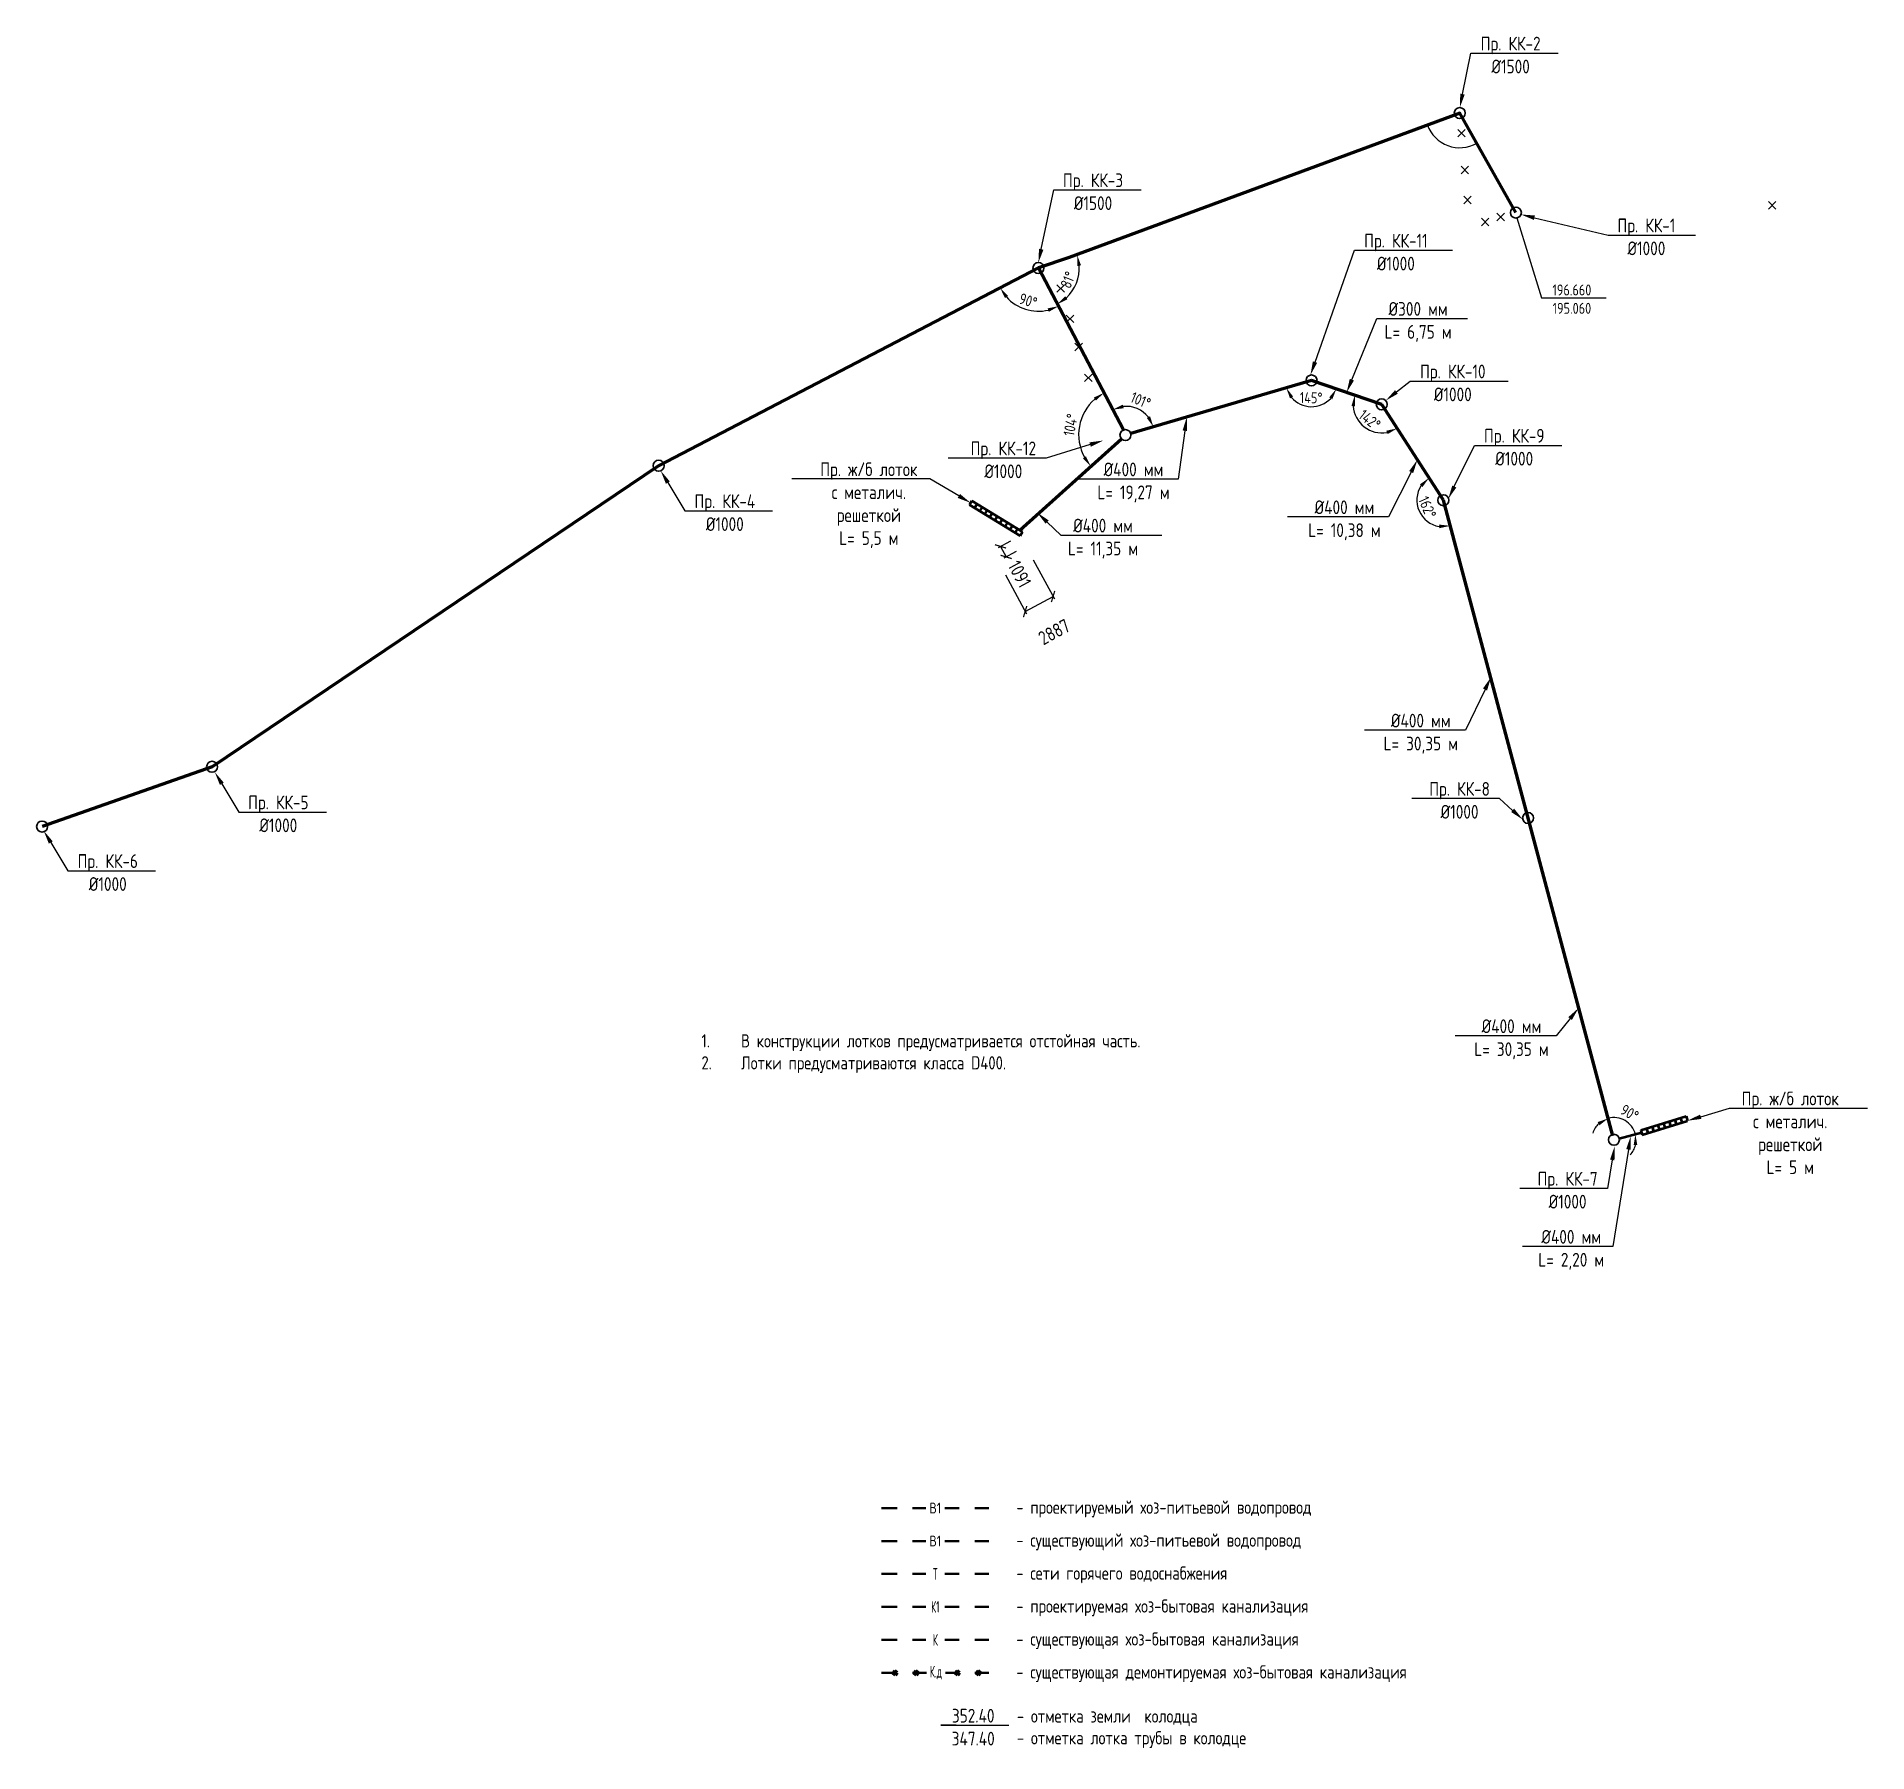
# Model space of a CAD drawing. Header units: millimetres. Extents: x 41457877 to 42425270, y 23449202 to 23614448.
# Drawn here: x 41867074 to 42033525, y 23458156 to 23614124 of the extents above; entities that cross this region are included whole.
import ezdxf
from ezdxf import colors
from ezdxf.entities.mleader import LeaderData, LeaderLine
from ezdxf.math import Vec2, Vec3

# ---------------------------------------------------------------- set-up
doc = ezdxf.new("R2010")
doc.units = ezdxf.units.MM
doc.set_wipeout_variables(frame=1)
doc.linetypes.add('Dashed', pattern=[2822.222233, 1411.111116, -1411.111116])
doc.linetypes.add('Штриховая', pattern=[2822.222233, 1411.111116, -1411.111116])
for name, color, linetype, lineweight in [('Text blocks_Ном._пера__28', 7, 'Continuous', 13), ('В1', 140, 'Continuous', 40), ('ВК_Текст', 7, 'Continuous', 25), ('К1', 30, 'Continuous', 40), ('Колодца К2', 30, 'Continuous', 30), ('Лотки К2', 30, 'Continuous', 30), ('Т', 240, 'Continuous', 40), ('Труба К2', 7, 'Continuous', 60)]:
    doc.layers.add(name, color=color, linetype=linetype, lineweight=lineweight)
doc.layers.add('Выноски', color=7, linetype='Continuous')
doc.styles.add('GOST 2.304', font='GOST_type.ttf')
doc.styles.add('GOST_100', font='cs_gost2304.shx', dxfattribs={"width": 0.7, "height": 300})
doc.styles.get("Standard").update_dxf_attribs({"font": 'arial.ttf'})
doc.dimstyles.new('ISO-25', dxfattribs={"dimtxt": 2.5, "dimasz": 2.5, "dimexe": 1.25, "dimexo": 0.625, "dimtad": 1, "dimtxsty": 'Standard', "dimcen": 2.5, "dimadec": 0, "dimazin": 0, "dimtfac": 1, "dimtmove": 0, "dimatfit": 3, "dimfxl": 1, "dimarcsym": 0})
doc.dimstyles.new('STANDARD$0', dxfattribs={"dimscale": 100, "dimtxt": 2.5, "dimasz": 1, "dimexe": 0.5, "dimexo": 2, "dimgap": 1, "dimtad": 1, "dimdec": 0, "dimzin": 0, "dimdsep": 46, "dimtxsty": 'Standard', "dimblk1": 'OBLIQUE', "dimblk2": 'OBLIQUE', "dimsah": 1, "dimcen": 2, "dimadec": 0, "dimazin": 0, "dimtfac": 1, "dimtdec": 4, "dimtofl": 0, "dimtmove": 2, "dimatfit": 3, "dimldrblk": 'OBLIQUE', "dimfxl": 1, "dimtolj": 1, "dimtzin": 0, "dimarcsym": 0})

msp = doc.modelspace()

# ---------------------------------------------------------------- texts
at = {"layer": 'Text blocks_Ном._пера__28', "style": 'GOST 2.304'}
for s, p in [('- проектируемый хоз-питьевой водопровод', (41956149.474, 23479844.829)), ('- существующий хоз-питьевой водопровод', (41956149.474, 23476849.947)), ('- сети горячего водоснабжения', (41956149.474, 23473855.065)), ('- проектируемая хоз-бытовая канализация', (41956149.474, 23470860.183)), ('- существующая хоз-бытовая канализация', (41956149.474, 23467865.302)), ('- существующая демонтируемая хоз-бытовая канализация', (41956149.474, 23464870.42)), ('- отметка земли  колодца', (41956203.494, 23460859.795)), ('- отметка лотка трубы в колодце', (41956203.494, 23458880.276))]:
    msp.add_text(s, height=1200, dxfattribs=at).set_placement(p)
at = {"layer": 'Text blocks_Ном._пера__28', "insert": (41926319.974, 23523438.724), "char_height": 1200, "attachment_point": 1, "style": 'GOST 2.304'}
msp.add_mtext_dynamic_manual_height_columns('\\pi-3600,l4800,t4800;1.^IВ конструкции лотков предусматривается отстойная часть.\\P2.^IЛотки предусматриваются класса D400.', width=53711.80298, gutter_width=12.5, heights=[0], dxfattribs=at)

# ---------------------------------------------------------------- blocks, each defined once
blk = doc.blocks.new('*U34')
at = {"color": 255}
blk.add_wipeout([(-200, 125), (200, 125), (200, -125), (-200, -125)], dxfattribs=at)
at = {"layer": 'ВК_Текст', "insert": (0, 0), "char_height": 230, "attachment_point": 5, "style": 'GOST 2.304'}
blk.add_mtext('В1', dxfattribs=at)
blk = doc.blocks.new('*U37')
at = {"color": 255}
blk.add_wipeout([(-200, 125), (200, 125), (200, -125), (-200, -125)], dxfattribs=at)
at = {"layer": 'ВК_Текст', "insert": (0, 0), "char_height": 250, "attachment_point": 5, "style": 'GOST_100'}
blk.add_mtext('Т', dxfattribs=at)
blk = doc.blocks.new('*U35')
at = {"color": 255}
blk.add_wipeout([(-200, 125), (200, 125), (200, -125), (-200, -125)], dxfattribs=at)
at = {"layer": 'ВК_Текст', "insert": (0, 0), "char_height": 250, "attachment_point": 5, "style": 'GOST_100'}
blk.add_mtext('К1', dxfattribs=at)
blk = doc.blocks.new('_None')
blk = doc.blocks.new('hgfh')
at = {"color": 255}
blk.add_wipeout([(-853, 533), (853, 533), (853, -533), (-853, -533)], dxfattribs=at)
at = {"layer": 'ВК_Текст', "insert": (0, 0), "char_height": 1067, "attachment_point": 5, "style": 'GOST_100'}
blk.add_mtext('К', dxfattribs=at)
blk = doc.blocks.new('_ArchTick')
at = {"color": 0, "linetype": 'ByBlock', "const_width": 0.15}
blk.add_lwpolyline([(-0.5, -0.5), (0.5, 0.5)], dxfattribs=at)
blk = doc.blocks.new('*D290')
at = {"color": 0, "lineweight": -2, "transparency": 16777216}
for p, q in [((41955603, 23568267), (41954489, 23567667)), ((41954709, 23567785), (41955227, 23566824)), ((41956121, 23567306), (41955007, 23566706))]:
    blk.add_line(p, q, dxfattribs=at)
at = {"color": 0, "lineweight": -2, "transparency": 16777216, "xscale": 750.0000000000001, "yscale": 750.0000000000001, "zscale": 750.0000000000001}
for p, rotation in [((41954709, 23567785), 118.3189400912867), ((41955227, 23566824), 298.3189400912867)]:
    blk.add_blockref('_ArchTick', p, dxfattribs=dict(at, rotation=rotation))
at = {"color": 0, "transparency": 16777216, "insert": (41956450, 23565272), "char_height": 1250, "attachment_point": 5, "rotation": 298.31894, "style": 'GOST 2.304'}
blk.add_mtext('\\A1;1091', dxfattribs=at)
blk = doc.blocks.new('_Oblique')
at = {"color": 0, "linetype": 'ByBlock', "lineweight": -2}
blk.add_line((-0.5, -0.5), (0.5, 0.5), dxfattribs=at)
blk = doc.blocks.new('*D292')
at = {"color": 0, "lineweight": -2, "transparency": 16777216}
for p, q in [((41957692, 23566562), (41959607, 23563009)), ((41955151, 23565193), (41957065, 23561639)), ((41956947, 23561859), (41959488, 23563229))]:
    blk.add_line(p, q, dxfattribs=at)
at = {"color": 0, "lineweight": -2, "transparency": 16777216, "xscale": 750.0000000000001, "yscale": 750.0000000000001, "zscale": 750.0000000000001}
for p, rotation in [((41959488, 23563229), 28.3189313236025), ((41956947, 23561859), 208.3189313236025)]:
    blk.add_blockref('_ArchTick', p, dxfattribs=dict(at, rotation=rotation))
at = {"color": 0, "transparency": 16777216, "insert": (41959583, 23560011), "char_height": 1250, "attachment_point": 5, "rotation": 28.31893, "style": 'GOST 2.304'}
blk.add_mtext('\\A1;2887', dxfattribs=at)
blk = doc.blocks.new('*D293')
at = {"color": 0, "lineweight": -2, "transparency": 16777216}
for p, q in [((41993545, 23574294), (41993418, 23574580)), ((41995207, 23571109), (41995756, 23569049))]:
    blk.add_line(p, q, dxfattribs=at)
blk.add_arc((41994974, 23571981), 2410, 146.68864, 260.98259, dxfattribs=at)
at = {"color": 0, "transparency": 16777216}
for points in [[(41992843, 23573423), (41993077, 23573186), (41993671, 23574008)], [(41994588, 23569768), (41994605, 23569435), (41995595, 23569653)]]:
    blk.add_solid(points, dxfattribs=at)
at = {"color": 0, "transparency": 16777216, "insert": (41993514, 23571336), "char_height": 1000, "attachment_point": 5, "rotation": 293.83562, "style": 'GOST 2.304'}
blk.add_mtext('162°', dxfattribs=at)
blk = doc.blocks.new('*D294')
at = {"color": 0, "lineweight": -2, "transparency": 16777216}
blk.add_arc((41989373, 23580694), 2593, 183.40041, 280.50352, dxfattribs=at)
at = {"color": 0, "transparency": 16777216}
for points in [[(41986619, 23580562), (41986949, 23580518), (41986918, 23581531)], [(41989784, 23578299), (41989907, 23577989), (41990775, 23578512)]]:
    blk.add_solid(points, dxfattribs=at)
at = {"color": 0, "transparency": 16777216, "insert": (41988276, 23579292), "char_height": 1000, "attachment_point": 5, "rotation": 321.95196, "style": 'GOST 2.304'}
blk.add_mtext('142°', dxfattribs=at)
blk = doc.blocks.new('*D295')
at = {"color": 0, "lineweight": -2, "transparency": 16777216}
blk.add_arc((41982986, 23582872), 2388, 220.55211, 316.99093, dxfattribs=at)
at = {"color": 0, "transparency": 16777216}
for points in [[(41981026, 23581240), (41981319, 23581399), (41980696, 23582199)], [(41984589, 23581329), (41984875, 23581158), (41985246, 23582101)]]:
    blk.add_solid(points, dxfattribs=at)
at = {"color": 0, "transparency": 16777216, "insert": (41982953, 23581298), "char_height": 1000, "attachment_point": 5, "rotation": 358.77152, "style": 'GOST 2.304'}
blk.add_mtext('145°', dxfattribs=at)
blk = doc.blocks.new('*D298')
at = {"color": 0, "lineweight": -2, "transparency": 16777216}
blk.add_arc((41966110, 23577936), 4296, 131.04647, 208.58749, dxfattribs=at)
at = {"color": 0, "transparency": 16777216}
for points in [[(41963195, 23581313), (41963383, 23581038), (41964115, 23581740)], [(41962474, 23575976), (41962202, 23575784), (41962915, 23575063)]]:
    blk.add_solid(points, dxfattribs=at)
at = {"color": 0, "transparency": 16777216, "insert": (41961082, 23578839), "char_height": 1000, "attachment_point": 5, "rotation": 79.81698, "style": 'GOST 2.304'}
blk.add_mtext('104°', dxfattribs=at)
blk = doc.blocks.new('*D299')
at = {"color": 0, "lineweight": -2, "transparency": 16777216}
for start, end in [(133.60743, 162.28042), (14.72261, 104.93443), (317.37662, 346.04962)]:
    blk.add_arc((42010481, 23513843), 2019, start, end, dxfattribs=at)
at = {"color": 0, "transparency": 16777216}
for points in [[(42009007, 23515450), (42009169, 23515160), (42009960, 23515794)], [(42012274, 23513355), (42012607, 23513357), (42012434, 23514356)]]:
    blk.add_solid(points, dxfattribs=at)
at = {"color": 0, "transparency": 16777216, "insert": (42011904, 23516292), "char_height": 1000, "attachment_point": 5, "rotation": 329.82852, "style": 'GOST 2.304'}
blk.add_mtext('90°', dxfattribs=at)
blk = doc.blocks.new('*D300')
at = {"color": 0, "lineweight": -2, "transparency": 16777216}
blk.add_arc((41996467, 23607173), 3146, 200.34023, 299.39993, dxfattribs=at)
at = {"color": 0, "transparency": 16777216}
for points in [[(41993517, 23606079), (41993518, 23606080), (41993517, 23606082)], [(41998011, 23604433), (41998012, 23604432), (41998014, 23604434)]]:
    blk.add_solid(points, dxfattribs=at)
at = {"color": 0, "transparency": 16777216, "insert": (41995385, 23604221), "char_height": 2.5, "attachment_point": 5, "rotation": 339.87008}
blk.add_mtext('99°', dxfattribs=at)
blk = doc.blocks.new('*D301')
at = {"color": 0, "lineweight": -2, "transparency": 16777216}
blk.add_line((41961251, 23594141), (41962267, 23594486), dxfattribs=at)
blk.add_arc((41958160, 23593091), 3712, 313.16131, 3.27989, dxfattribs=at)
at = {"color": 0, "transparency": 16777216}
for points in [[(41961703, 23593272), (41962030, 23593335), (41961675, 23594285)], [(41960796, 23590247), (41960603, 23590519), (41959885, 23589804)]]:
    blk.add_solid(points, dxfattribs=at)
at = {"color": 0, "transparency": 16777216, "insert": (41960853, 23592015), "char_height": 1000, "attachment_point": 5, "rotation": 68.2206, "style": 'GOST 2.304'}
blk.add_mtext('81°', dxfattribs=at)
blk = doc.blocks.new('*D302')
at = {"color": 0, "lineweight": -2, "transparency": 16777216}
blk.add_arc((41958160, 23593091), 3927, 222.1281, 283.04849, dxfattribs=at)
at = {"color": 0, "transparency": 16777216}
for points in [[(41955111, 23590362), (41955385, 23590552), (41954677, 23591278)], [(41958989, 23589422), (41959105, 23589110), (41959984, 23589614)]]:
    blk.add_solid(points, dxfattribs=at)
at = {"color": 0, "transparency": 16777216, "insert": (41957229, 23590120), "char_height": 1000, "attachment_point": 5, "rotation": 342.58829, "style": 'GOST 2.304'}
blk.add_mtext('90°', dxfattribs=at)
blk = doc.blocks.new('*D303')
at = {"color": 0, "lineweight": -2, "transparency": 16777216}
blk.add_arc((41966121, 23577916), 2601, 38.54152, 95.51419, dxfattribs=at)
at = {"color": 0, "transparency": 16777216}
for points in [[(41965918, 23580345), (41965823, 23580665), (41964912, 23580219)], [(41968303, 23579613), (41968007, 23579460), (41968616, 23578649)]]:
    blk.add_solid(points, dxfattribs=at)
at = {"color": 0, "transparency": 16777216, "insert": (41967453, 23581059), "char_height": 1000, "attachment_point": 5, "rotation": 337.02786, "style": 'GOST 2.304'}
blk.add_mtext('101°', dxfattribs=at)

# ---------------------------------------------------------------- dimensions: what is measured, and where the dimension line sits
for base, line1, line2, picture, middle in [((41961190.228, 23590946.249), ((41960954.847, 23594040.243), (41958160.302, 23593091.003)), ((41958160.307, 23593090.988), (41965884.944, 23578365.113)), '*D301', (41960852.686, 23592015.248)), ((41956053.866, 23589777.19), ((41958160.307, 23593090.988), (41965884.944, 23578365.113)), ((41958160.302, 23593091.003), (41923627.797, 23575116.982)), '*D302', (41957228.656, 23590120.246)), ((41962301.603, 23579923.534), ((41956462.014, 23569262.317, 130335.408), (41965700.457, 23577567.274)), ((41958160.307, 23593090.988), (41965884.944, 23578365.113)), '*D298', (41961081.647, 23578838.887)), ((41967787.598, 23579912.493), ((41958160.307, 23593090.988), (41965884.944, 23578365.113)), ((41982986.442, 23582871.92), (41966552.014, 23578042.511)), '*D303', (41967453.067, 23581058.952)), ((41981963.81, 23580714.409), ((41982986.442, 23582871.92), (41980695.702, 23582198.764)), ((41982986.442, 23582871.92), (41985246.219, 23582101.182)), '*D295', (41982952.681, 23581297.54)), ((41987090.597, 23579462.066), ((41989372.686, 23580693.776), (41986918.251, 23581530.905)), ((41989372.686, 23580693.776), (41990775.075, 23578512.413)), '*D294', (41988275.601, 23579291.994)), ((41992567.989, 23572115.746), ((41994973.87, 23571981.349), (41993670.787, 23574008.244)), ((41994973.87, 23571981.349), (41995126.142, 23571410.45, 2336.068)), '*D293', (41993513.613, 23571336.215)), ((42011913.686, 23515265.63), ((42010381.592, 23514214.595, 236376.379), (41994973.87, 23571981.349)), ((42010964.298, 23513970.035, 237897.055), (42012996.093, 23514503.923, 110624.763)), '*D299', (42011904.284, 23516291.705))]:
    dim = msp.add_angular_dim_2l(base=base, line1=line1, line2=line2, dimstyle='ISO-25', override={"dimscale": 500, "dimtxt": 2, "dimasz": 2, "dimtxsty": 'GOST 2.304'})
    dim.commit()
    dim.dimension.update_dxf_attribs({"geometry": picture, "text_midpoint": middle})
dim = msp.add_linear_dim(base=(41955226.99, 23566824.371), p1=(41956483.319, 23568741.229), p2=(41957001.092, 23567780.382), angle=298.31894009, dimstyle='STANDARD$0', override={"dimscale": 500, "dimasz": 1.5, "dimtxsty": 'GOST 2.304', "dimblk1": 'ArchTick', "dimblk2": 'ArchTick'})
dim.commit()
dim.dimension.update_dxf_attribs({"geometry": '*D290', "text_midpoint": (41956449.657, 23565272.036), "dimtype": 161})
dim = msp.add_aligned_dim(p1=(41954676.197, 23566073.186), p2=(41957217.587, 23567442.667), distance=-4786.657, dimstyle='STANDARD$0', override={"dimscale": 500, "dimasz": 1.5, "dimtxsty": 'GOST 2.304', "dimblk1": 'ArchTick', "dimblk2": 'ArchTick'})
dim.commit()
dim.dimension.update_dxf_attribs({"geometry": '*D292', "text_midpoint": (41959582.694, 23560010.852)})

# ---------------------------------------------------------------- linework, layer by layer
for p, q in [((41996285.232, 23605691.919), (41996970.43, 23605006.721)), ((41996285.232, 23605006.721), (41996970.43, 23605691.919)), ((41996579.701, 23602347.201), (41997264.899, 23601662.003)), ((41996579.701, 23601662.003), (41997264.899, 23602347.201)), ((41996819.485, 23599623.613), (41997504.683, 23598938.415)), ((41996819.485, 23598938.415), (41997504.683, 23599623.613)), ((41999846.424, 23598063.256), (42000531.622, 23597378.058)), ((41999846.424, 23597378.058), (42000531.622, 23598063.256)), ((42024522.189, 23599133.405), (42025207.387, 23598448.207)), ((42024522.189, 23598448.207), (42025207.387, 23599133.405)), ((41998430.356, 23597615.87), (41999115.554, 23596930.672)), ((41998430.356, 23596930.672), (41999115.554, 23597615.87)), ((41959832.269, 23591570.53), (41960517.467, 23590885.332)), ((41959832.269, 23590885.332), (41960517.467, 23591570.53)), ((41960679.7, 23588810.196), (41961364.898, 23588124.998)), ((41960679.7, 23588124.998), (41961364.898, 23588810.196)), ((41961464.358, 23586253.751), (41962149.556, 23585568.553)), ((41961464.358, 23585568.553), (41962149.556, 23586253.751)), ((41962358.479, 23583444.046), (41963043.677, 23582758.848)), ((41962358.479, 23582758.848), (41963043.677, 23583444.046))]:
    msp.add_line(p, q)
at = {"layer": 'В1', "linetype": 'Dashed'}
msp.add_line((41943897.036, 23480362.373), (41953658.552, 23480362.373), dxfattribs=at)
at = {"layer": 'В1', "color": 5, "linetype": 'Dashed'}
msp.add_line((41943897.036, 23477367.491), (41953658.552, 23477367.491), dxfattribs=at)
at = {"layer": 'К1', "linetype": 'Штриховая'}
for p, q in [((41943897.036, 23471377.728), (41953658.552, 23471377.728)), ((41943897.036, 23465387.964), (41953658.552, 23465387.964))]:
    msp.add_line(p, q, dxfattribs=at)
at = {"layer": 'К1', "color": 32, "linetype": 'Штриховая'}
msp.add_line((41943897.036, 23468382.846), (41953658.552, 23468382.846), dxfattribs=at)
at = {"layer": 'Колодца К2'}
for centre in [(41996467.279, 23607172.954), (42001563.584, 23598130.205), (41958160.302, 23593091.002), (41982986.442, 23582871.92), (41989372.686, 23580693.776), (41966072.297, 23577901.542), (41923627.797, 23575116.982), (41994973.87, 23571981.349), (41883027.321, 23547746.75), (41867574.084, 23542317.194), (42002677.731, 23543097.972, 118188.19), (42010480.714, 23513842.965, 237897.055)]:
    msp.add_circle(centre, 500, dxfattribs=at)
at = {"layer": 'Лотки К2', "lineweight": 50}
for p, q in [((41952114.252, 23571922, 379440.185), (41951888.092, 23571552.297, 157896.454)), ((41951888.092, 23571552.297, 157896.454), (41956483.319, 23568741.229, -105386.888)), ((41952114.252, 23571922, 379440.185), (41956709.48, 23569110.932, 116156.843)), ((41952573.775, 23571640.893, 353111.851), (41952347.614, 23571271.19, 131568.12)), ((41953033.298, 23571359.787, 326783.517), (41952807.137, 23570990.083, 105239.786)), ((41953492.821, 23571078.68, 300455.182), (41953266.66, 23570708.977, 78911.452)), ((41953952.343, 23570797.573, 274126.848), (41953726.183, 23570427.87, 52583.117)), ((41954411.866, 23570516.466, 247798.514), (41954185.705, 23570146.763, 26254.783)), ((41954871.389, 23570235.36, 221470.18), (41954645.228, 23569865.656, -73.551)), ((41955330.912, 23569954.253, 195141.846), (41955104.751, 23569584.55, -26401.885)), ((41955790.434, 23569673.146, 168813.511), (41955564.274, 23569303.443, -52730.219)), ((41956249.957, 23569392.039, 142485.177), (41956023.796, 23569022.336, -79058.554)), ((41956709.48, 23569110.932, 116156.843), (41956483.319, 23568741.229, -105386.888)), ((42012931.76, 23514710.85, 221396.629), (42017046.952, 23515990.248, 10769.955)), ((42012931.76, 23514710.85, 221396.629), (42013060.426, 23514296.997, -147.102)), ((42013057.552, 23514296.103), (42017175.617, 23515576.395, -210773.776)), ((42013446.159, 23514870.774, 195068.294), (42013574.825, 23514456.921, -26475.436)), ((42013960.558, 23515030.699, 168739.96), (42014089.224, 23514616.846, -52803.77)), ((42014474.957, 23515190.624, 142411.626), (42014603.622, 23514776.771, -79132.105)), ((42014989.356, 23515350.549, 116083.292), (42015118.021, 23514936.696, -105460.439)), ((42015503.755, 23515510.473, 89754.958), (42015632.42, 23515096.62, -131788.773)), ((42016018.154, 23515670.398, 63426.623), (42016146.819, 23515256.545, -158117.107)), ((42016532.553, 23515830.323, 37098.289), (42016661.218, 23515416.47, -184445.441)), ((42017046.952, 23515990.248, 10769.955), (42017175.617, 23515576.395, -210773.776))]:
    msp.add_line(p, q, dxfattribs=at)
at = {"layer": 'Т', "linetype": 'Штриховая'}
msp.add_line((41943897.036, 23474372.61), (41953658.552, 23474372.61), dxfattribs=at)
at = {"layer": 'Труба К2'}
for p, q in [((41958160.307, 23593090.988), (41965884.944, 23578365.113)), ((41982986.442, 23582871.92), (41966552.014, 23578042.511)), ((41989372.686, 23580693.776), (41982986.442, 23582871.92)), ((41994973.87, 23571981.349), (41989372.686, 23580693.776)), ((41956462.014, 23569262.317, 130335.408), (41965700.457, 23577567.274)), ((42010381.592, 23514214.595, 236376.379), (41994973.87, 23571981.349)), ((41944928.057, 23465565.971, 48423.716), (41945338.303, 23465209.958, -48423.716)), ((41944955.174, 23465182.841, 48423.716), (41945311.186, 23465593.087, -48423.716)), ((41946829.466, 23465565.971, 48423.716), (41947239.713, 23465209.958, -48423.716)), ((41946856.583, 23465182.841, 48423.716), (41947212.596, 23465593.087, -48423.716)), ((41950591.297, 23465565.971, 48423.716), (41951001.544, 23465209.958, -48423.716)), ((41950618.414, 23465182.841, 48423.716), (41950974.427, 23465593.087, -48423.716)), ((41952492.707, 23465565.971, 48423.716), (41952902.954, 23465209.958, -48423.716)), ((41952519.824, 23465182.841, 48423.716), (41952875.837, 23465593.087, -48423.716))]:
    msp.add_line(p, q, dxfattribs=at)
at = {"layer": 'Труба К2', "color": 18, "lineweight": 50, "true_color": 0x000000}
msp.add_line((42010964.298, 23513970.035, 237897.055), (42012996.093, 23514503.923, 110624.763), dxfattribs=at)
at = {"layer": 'Труба К2'}
msp.add_lwpolyline([(42001561.653, 23598148.648), (41996467.279, 23607172.954), (41960954.847, 23594040.243), (41958160.302, 23593091.003), (41923627.797, 23575116.982), (41883027.322, 23547746.75), (41867591.806, 23542327.621)], dxfattribs=at)

msp.set_redraw_order([(e.dxf.handle, doc.entitydb.next_handle()) for e in msp.query("TEXT MTEXT ATTDEF DIMENSION ARC_DIMENSION")])  # texts and dimensions are drawn at this point

# ---------------------------------------------------------------- leaders
at = {"layer": 'Выноски', "color": 0, "lineweight": -2}
ml = msp.add_multileader_mtext('Standard', dxfattribs=at)
ml.set_content('{\\C0;Пр. КК-2\\P%%C1500}', color=5, style='GOST 2.304')
ml.set_leader_properties(lineweight=-3)
ml.build(insert=Vec2(0, 0))
ml.multileader.update_dxf_attribs({"text_left_attachment_type": 6, "text_right_attachment_type": 6, "dogleg_length": 1, "arrow_head_size": 1250, "scale": 500})
ctx = ml.context
ctx.base_point, ctx.scale, ctx.char_height, ctx.arrow_head_size, ctx.landing_gap_size, ctx.plane_origin = Vec3(41997563.553, 23612615.593), 500, 1250, 1250, 900, Vec3(41993049.417, 23604746.127)
ctx.left_attachment, ctx.right_attachment, ctx.text_align_type = 6, 6, 1
notes = []
notes.append((ctx, [(0, (1, 1, 0), (41997463.705, 23612615.593), (1, 0), 99.848, [(1, [(41996467.279, 23607672.954)], 0, [])])]))
ctx.mtext.insert, ctx.mtext.alignment, ctx.mtext.flow_direction = Vec3(42001089.089, 23614115.593), 2, 5
ml = msp.add_multileader_mtext('Standard', dxfattribs=at)
ml.set_content('{\\C0;Пр. КК-3\\P%%C1500}', color=5, style='GOST 2.304')
ml.set_leader_properties(lineweight=-3)
ml.build(insert=Vec2(0, 0))
ml.multileader.update_dxf_attribs({"text_left_attachment_type": 6, "text_right_attachment_type": 6, "dogleg_length": 1, "arrow_head_size": 1250, "scale": 500})
ctx = ml.context
ctx.base_point, ctx.scale, ctx.char_height, ctx.arrow_head_size, ctx.landing_gap_size, ctx.plane_origin = Vec3(41959644.282, 23600192.592), 500, 1250, 1250, 900, Vec3(41954735.441, 23590645.907)
ctx.left_attachment, ctx.right_attachment, ctx.text_align_type = 6, 6, 1
notes.append((ctx, [(0, (1, 1, 0), (41959544.434, 23600192.592), (1, 0), 99.848, [(1, [(41958153.302, 23593572.734)], 0, [])])]))
ctx.mtext.insert, ctx.mtext.alignment, ctx.mtext.flow_direction = Vec3(41963121.569, 23601692.592), 2, 5
ml = msp.add_multileader_mtext('Standard', dxfattribs=at)
ml.set_content('{\\C0;Пр. КК-1\\P%%C1000}', color=5, style='GOST 2.304')
ml.set_leader_properties(lineweight=-3)
ml.build(insert=Vec2(0, 0))
ml.multileader.update_dxf_attribs({"text_left_attachment_type": 6, "text_right_attachment_type": 6, "dogleg_length": 1, "arrow_head_size": 1250, "scale": 500})
ctx = ml.context
ctx.base_point, ctx.scale, ctx.char_height, ctx.arrow_head_size, ctx.landing_gap_size, ctx.plane_origin = Vec3(42010044.46, 23596085.115), 500, 1250, 1250, 900, Vec3(42005530.325, 23588215.65)
ctx.left_attachment, ctx.right_attachment, ctx.text_align_type = 6, 6, 1
notes.append((ctx, [(0, (1, 1, 0), (42009944.612, 23596085.115), (1, 0), 99.848, [(1, [(42002031.135, 23597953.019)], 0, [])])]))
ctx.mtext.insert, ctx.mtext.alignment, ctx.mtext.flow_direction = Vec3(42013432.398, 23597585.115), 2, 5
ml = msp.add_multileader_mtext('Standard', dxfattribs=at)
ml.set_content('{\\C0;Пр. КК-11\\P%%C1000}', color=5, style='GOST 2.304')
ml.set_leader_properties(lineweight=-3)
ml.build(insert=Vec2(0, 0))
ml.multileader.update_dxf_attribs({"text_left_attachment_type": 6, "text_right_attachment_type": 6, "dogleg_length": 1, "arrow_head_size": 1250, "scale": 500})
ctx = ml.context
ctx.base_point, ctx.scale, ctx.char_height, ctx.arrow_head_size, ctx.landing_gap_size, ctx.plane_origin = Vec3(41986999.864, 23594698.256), 500, 1250, 1250, 900, Vec3(41962291.196, 23575906.223)
ctx.left_attachment, ctx.right_attachment, ctx.text_align_type = 6, 6, 1
notes.append((ctx, [(0, (1, 1, 0), (41986900.017, 23594698.256), (1, 0), 99.848, [(1, [(41982887.41, 23583360.236)], 0, [])])]))
ctx.mtext.insert, ctx.mtext.alignment, ctx.mtext.flow_direction = Vec3(41990655.851, 23596198.256), 2, 5
ml = msp.add_multileader_mtext('Standard', dxfattribs=at)
ml.set_content('{\\C0;%%C300 мм\\PL= 6,75 м}', color=5, style='GOST 2.304')
ml.set_leader_properties(lineweight=-3)
ml.build(insert=Vec2(0, 0))
ml.multileader.update_dxf_attribs({"text_left_attachment_type": 6, "text_right_attachment_type": 6, "dogleg_length": 1, "arrow_head_size": 1250, "scale": 500})
ctx = ml.context
ctx.base_point, ctx.scale, ctx.char_height, ctx.arrow_head_size, ctx.landing_gap_size, ctx.plane_origin = Vec3(41989032.374, 23588497.325), 500, 1250, 1250, 900, Vec3(41986353.036, 23570788.413)
ctx.left_attachment, ctx.right_attachment, ctx.text_align_type = 6, 6, 1
notes.append((ctx, [(0, (1, 1, 0), (41988932.526, 23588497.325), (1, 0), 99.848, [(1, [(41986179.564, 23581782.848)], 0, [])])]))
ctx.mtext.insert, ctx.mtext.alignment, ctx.mtext.flow_direction = Vec3(41992674.511, 23589997.325), 2, 5
ml = msp.add_multileader_mtext('Standard', dxfattribs=at)
ml.set_content('{\\C0;Пр. КК-10\\P%%C1000}', color=5, style='GOST 2.304')
ml.set_leader_properties(lineweight=-3)
ml.build(insert=Vec2(0, 0))
ml.multileader.update_dxf_attribs({"text_left_attachment_type": 6, "text_right_attachment_type": 6, "dogleg_length": 1, "arrow_head_size": 1250, "scale": 500})
ctx = ml.context
ctx.base_point, ctx.scale, ctx.char_height, ctx.arrow_head_size, ctx.landing_gap_size, ctx.plane_origin = Vec3(41992041.08, 23582809.246), 500, 1250, 1250, 900, Vec3(41957558.233, 23561094.57)
ctx.left_attachment, ctx.right_attachment, ctx.text_align_type = 6, 6, 1
notes.append((ctx, [(0, (1, 1, 0), (41991941.233, 23582809.246), (1, 0), 99.848, [(1, [(41989732.592, 23581040.86)], 0, [])])]))
ctx.mtext.insert, ctx.mtext.alignment, ctx.mtext.flow_direction = Vec3(41995831.538, 23584309.246), 2, 5
ml = msp.add_multileader_mtext('Standard', dxfattribs=at)
ml.set_content('{\\C0;%%C400 мм\\PL= 19,27 м}', color=5, style='GOST 2.304')
ml.set_leader_properties(lineweight=-3)
ml.build(insert=Vec2(0, 0))
ml.multileader.update_dxf_attribs({"text_left_attachment_type": 6, "text_right_attachment_type": 6, "dogleg_length": 1, "arrow_head_size": 1250, "scale": 500})
ctx = ml.context
ctx.base_point, ctx.scale, ctx.char_height, ctx.arrow_head_size, ctx.landing_gap_size, ctx.plane_origin = Vec3(41962845.979, 23573904.614), 500, 1250, 1250, 900, Vec3(41976208.769, 23565399.661)
ctx.left_attachment, ctx.right_attachment, ctx.text_align_type = 6, 6, 1
notes.append((ctx, [(1, (1, 1, 0), (41970855.548, 23573904.614), (-1, 0), 99.848, [(1, [(41971645.323, 23579539.227)], 0, [])])]))
ctx.mtext.insert, ctx.mtext.alignment, ctx.mtext.flow_direction = Vec3(41966800.84, 23575404.614), 2, 5
ml = msp.add_multileader_mtext('Standard', dxfattribs=at)
ml.set_content('{\\C0;Пр. КК-9\\P%%C1000}', color=5, style='GOST 2.304')
ml.set_leader_properties(lineweight=-3)
ml.build(insert=Vec2(0, 0))
ml.multileader.update_dxf_attribs({"text_left_attachment_type": 6, "text_right_attachment_type": 6, "dogleg_length": 1, "arrow_head_size": 1250, "scale": 500})
ctx = ml.context
ctx.base_point, ctx.scale, ctx.char_height, ctx.arrow_head_size, ctx.landing_gap_size, ctx.plane_origin = Vec3(41997894.862, 23576965.831), 500, 1250, 1250, 900, Vec3(41991455.486, 23559884.127)
ctx.left_attachment, ctx.right_attachment, ctx.text_align_type = 6, 6, 1
notes.append((ctx, [(0, (1, 1, 0), (41997795.015, 23576965.831), (1, 0), 99.848, [(1, [(41995418.342, 23572104.361)], 0, [])])]))
ctx.mtext.insert, ctx.mtext.alignment, ctx.mtext.flow_direction = Vec3(42001416.825, 23578465.831), 2, 5
ml = msp.add_multileader_mtext('Standard', dxfattribs=at)
ml.set_content('{\\C0;Пр. КК-12\\P%%C1000}', color=5, style='GOST 2.304')
ml.set_leader_properties(lineweight=-3)
ml.build(insert=Vec2(0, 0))
ml.multileader.update_dxf_attribs({"text_left_attachment_type": 6, "text_right_attachment_type": 6, "dogleg_length": 1, "arrow_head_size": 1250, "scale": 500})
ctx = ml.context
ctx.base_point, ctx.scale, ctx.char_height, ctx.arrow_head_size, ctx.landing_gap_size, ctx.plane_origin = Vec3(41951172.11, 23575816.478), 500, 1250, 1250, 900, Vec3(41921581.069, 23557683.248)
ctx.left_attachment, ctx.right_attachment, ctx.text_align_type = 6, 6, 1
notes.append((ctx, [(1, (1, 1, 0), (41958859.127, 23575816.478), (-1, 0), 99.848, [(1, [(41964052.346, 23577409.475)], 0, [])])]))
ctx.mtext.insert, ctx.mtext.alignment, ctx.mtext.flow_direction = Vec3(41954965.694, 23577316.478), 2, 5
ml = msp.add_multileader_mtext('Standard', dxfattribs=at)
ml.set_content('{\\C0;Пр. КК-4\\P%%C1000}', color=5, style='GOST 2.304')
ml.set_leader_properties(lineweight=-3)
ml.build(insert=Vec2(0, 0))
ml.multileader.update_dxf_attribs({"text_left_attachment_type": 6, "text_right_attachment_type": 6, "dogleg_length": 1, "arrow_head_size": 1250, "scale": 500})
ctx = ml.context
ctx.base_point, ctx.scale, ctx.char_height, ctx.arrow_head_size, ctx.landing_gap_size, ctx.plane_origin = Vec3(41926123.009, 23571018.947), 500, 1250, 1250, 900, Vec3(41922448.537, 23559451.176)
ctx.left_attachment, ctx.right_attachment, ctx.text_align_type = 6, 6, 1
notes.append((ctx, [(0, (1, 1, 0), (41926023.161, 23571018.947), (1, 0), 99.848, [(1, [(41923817.434, 23574654.34)], 0, [])])]))
ctx.mtext.insert, ctx.mtext.alignment, ctx.mtext.flow_direction = Vec3(41929645.418, 23572518.947), 2, 5
ml = msp.add_multileader_mtext('Standard', dxfattribs=at)
ml.set_content('{\\C0;Пр. ж/б лоток\\Pс металич.\\Pрешеткой\\PL= 5,5 м}', color=5, style='GOST 2.304')
ml.set_leader_properties(lineweight=-3)
ml.build(insert=Vec2(0, 0))
ml.multileader.update_dxf_attribs({"text_left_attachment_type": 6, "text_right_attachment_type": 6, "dogleg_length": 1, "arrow_head_size": 1250, "scale": 500})
ctx = ml.context
ctx.base_point, ctx.scale, ctx.char_height, ctx.arrow_head_size, ctx.landing_gap_size, ctx.plane_origin = Vec3(41937308.719, 23573918.547), 500, 1250, 1250, 900, Vec3(41932034.117, 23557569.229)
ctx.left_attachment, ctx.right_attachment, ctx.text_align_type = 6, 6, 1
notes.append((ctx, [(1, (1, 1, 0), (41948269.504, 23573918.547), (-1, 0), 99.848, [(1, [(41952001.172, 23571737.149)], 0, [])])]))
ctx.mtext.insert, ctx.mtext.alignment, ctx.mtext.flow_direction = Vec3(41942739.188, 23575418.547), 2, 5
ml = msp.add_multileader_mtext('Standard', dxfattribs=at)
ml.set_content('{\\C0;%%C400 мм\\PL= 10,38 м}', color=5, style='GOST 2.304')
ml.set_leader_properties(lineweight=-3)
ml.build(insert=Vec2(0, 0))
ml.multileader.update_dxf_attribs({"text_left_attachment_type": 6, "text_right_attachment_type": 6, "dogleg_length": 1, "arrow_head_size": 1250, "scale": 500})
ctx = ml.context
ctx.base_point, ctx.scale, ctx.char_height, ctx.arrow_head_size, ctx.landing_gap_size, ctx.plane_origin = Vec3(41982070.935, 23570464.262), 500, 1250, 1250, 900, Vec3(41988647.902, 23563436.845)
ctx.left_attachment, ctx.right_attachment, ctx.text_align_type = 6, 6, 1
notes.append((ctx, [(1, (1, 1, 0), (41989991.154, 23570464.262), (-1, 0), 99.848, [(1, [(41992610.758, 23575657.079)], 0, [])])]))
ctx.mtext.insert, ctx.mtext.alignment, ctx.mtext.flow_direction = Vec3(41985981.121, 23571964.262), 2, 5
ml = msp.add_multileader_mtext('Standard', dxfattribs=at)
ml.set_content('{\\C0;%%C400 мм\\PL= 11,35 м}', color=5, style='GOST 2.304')
ml.set_leader_properties(lineweight=-3)
ml.build(insert=Vec2(0, 0))
ml.multileader.update_dxf_attribs({"text_left_attachment_type": 6, "text_right_attachment_type": 6, "dogleg_length": 1, "arrow_head_size": 1250, "scale": 500})
ctx = ml.context
ctx.base_point, ctx.scale, ctx.char_height, ctx.arrow_head_size, ctx.landing_gap_size, ctx.plane_origin = Vec3(41960299.086, 23568799.323), 500, 1250, 1250, 900, Vec3(41973661.876, 23560294.37)
ctx.left_attachment, ctx.right_attachment, ctx.text_align_type = 6, 6, 1
notes.append((ctx, [(0, (1, 1, 0), (41960199.238, 23568799.323), (1, 0), 99.848, [(1, [(41958046.681, 23570858.115)], 0, [])])]))
ctx.mtext.insert, ctx.mtext.alignment, ctx.mtext.flow_direction = Vec3(41964030.573, 23570299.323), 2, 5
ml = msp.add_multileader_mtext('Standard', dxfattribs=at)
ml.set_content('{\\C0;%%C400 мм\\PL= 30,35 м}', color=5, style='GOST 2.304')
ml.set_leader_properties(lineweight=-3)
ml.build(insert=Vec2(0, 0))
ml.multileader.update_dxf_attribs({"text_left_attachment_type": 6, "text_right_attachment_type": 6, "dogleg_length": 1, "arrow_head_size": 1250, "scale": 500})
ctx = ml.context
ctx.base_point, ctx.scale, ctx.char_height, ctx.arrow_head_size, ctx.landing_gap_size, ctx.plane_origin = Vec3(41988964.545, 23551071.484), 500, 1250, 1250, 900, Vec3(41995343.315, 23543681.474)
ctx.left_attachment, ctx.right_attachment, ctx.text_align_type = 6, 6, 1
notes.append((ctx, [(1, (1, 1, 0), (41996974.114, 23551071.484), (-1, 0), 99.848, [(1, [(41999306.171, 23555901.708)], 0, [])])]))
ctx.mtext.insert, ctx.mtext.alignment, ctx.mtext.flow_direction = Vec3(41992919.405, 23552571.484), 2, 5
ml = msp.add_multileader_mtext('Standard', dxfattribs=at)
ml.set_content('{\\C0;Пр. КК-5\\P%%C1000}', color=5, style='GOST 2.304')
ml.set_leader_properties(lineweight=-3)
ml.build(insert=Vec2(0, 0))
ml.multileader.update_dxf_attribs({"text_left_attachment_type": 6, "text_right_attachment_type": 6, "dogleg_length": 1, "arrow_head_size": 1250, "scale": 500})
ctx = ml.context
ctx.base_point, ctx.scale, ctx.char_height, ctx.arrow_head_size, ctx.landing_gap_size, ctx.plane_origin = Vec3(41885572.142, 23543637.399), 500, 1250, 1250, 900, Vec3(41881897.67, 23532069.628)
ctx.left_attachment, ctx.right_attachment, ctx.text_align_type = 6, 6, 1
notes.append((ctx, [(0, (1, 1, 0), (41885472.294, 23543637.399), (1, 0), 99.848, [(1, [(41883266.567, 23547272.792)], 0, [])])]))
ctx.mtext.insert, ctx.mtext.alignment, ctx.mtext.flow_direction = Vec3(41889049.429, 23545137.399), 2, 5
ml = msp.add_multileader_mtext('Standard', dxfattribs=at)
ml.set_content('{\\C0;Пр. КК-8\\P%%C1000}', color=5, style='GOST 2.304')
ml.set_leader_properties(lineweight=-3)
ml.build(insert=Vec2(0, 0))
ml.multileader.update_dxf_attribs({"text_left_attachment_type": 6, "text_right_attachment_type": 6, "dogleg_length": 1, "arrow_head_size": 1250, "scale": 500})
ctx = ml.context
ctx.base_point, ctx.scale, ctx.char_height, ctx.arrow_head_size, ctx.landing_gap_size, ctx.plane_origin = Vec3(41992925.075, 23544866.27, 118188.19), 500, 1250, 1250, 900, Vec3(41998235.56, 23530735.412, 118188.19)
ctx.left_attachment, ctx.right_attachment, ctx.text_align_type = 6, 6, 1
notes.append((ctx, [(1, (1, 1, 0), (42000068.847, 23544866.27, 118188.19), (-1, 0), 99.848, [(1, [(42002198.416, 23542955.646, 118188.19)], 0, [])])]))
ctx.mtext.insert, ctx.mtext.alignment, ctx.mtext.flow_direction = Vec3(41996447.038, 23546366.27, 118188.19), 2, 5
ml = msp.add_multileader_mtext('Standard', dxfattribs=at)
ml.set_content('{\\C0;Пр. КК-6\\P%%C1000}', color=5, style='GOST 2.304')
ml.set_leader_properties(lineweight=-3)
ml.build(insert=Vec2(0, 0))
ml.multileader.update_dxf_attribs({"text_left_attachment_type": 6, "text_right_attachment_type": 6, "dogleg_length": 1, "arrow_head_size": 1250, "scale": 500})
ctx = ml.context
ctx.base_point, ctx.scale, ctx.char_height, ctx.arrow_head_size, ctx.landing_gap_size, ctx.plane_origin = Vec3(41870021.195, 23538299.909), 500, 1250, 1250, 900, Vec3(41866346.723, 23526732.138)
ctx.left_attachment, ctx.right_attachment, ctx.text_align_type = 6, 6, 1
notes.append((ctx, [(0, (1, 1, 0), (41869921.347, 23538299.909), (1, 0), 99.848, [(1, [(41867715.62, 23541935.302)], 0, [])])]))
ctx.mtext.insert, ctx.mtext.alignment, ctx.mtext.flow_direction = Vec3(41873543.157, 23539799.909), 2, 5
ml = msp.add_multileader_mtext('Standard', dxfattribs=at)
ml.set_content('{\\C0;%%C400 мм\\PL= 30,35 м}', color=5, style='GOST 2.304')
ml.set_leader_properties(lineweight=-3)
ml.build(insert=Vec2(0, 0))
ml.multileader.update_dxf_attribs({"text_left_attachment_type": 6, "text_right_attachment_type": 6, "dogleg_length": 1, "arrow_head_size": 1250, "scale": 500})
ctx = ml.context
ctx.base_point, ctx.scale, ctx.char_height, ctx.arrow_head_size, ctx.landing_gap_size, ctx.plane_origin = Vec3(41997212.776, 23523289.792, 173500.571), 500, 1250, 1250, 900, Vec3(42003319.365, 23513614.548, 173500.571)
ctx.left_attachment, ctx.right_attachment, ctx.text_align_type = 6, 6, 1
notes.append((ctx, [(1, (1, 1, 0), (42005222.345, 23523289.792, 173500.571), (-1, 0), 99.848, [(1, [(42007282.221, 23525834.782, 173500.571)], 0, [])])]))
ctx.mtext.insert, ctx.mtext.alignment, ctx.mtext.flow_direction = Vec3(42001167.637, 23524789.792, 173500.571), 2, 5
ml = msp.add_multileader_mtext('Standard', dxfattribs=at)
ml.set_content('{\\C0;Пр. ж/б лоток\\Pс металич.\\Pрешеткой\\PL= 5 м}', color=5, style='GOST 2.304')
ml.set_leader_properties(lineweight=-3)
ml.build(insert=Vec2(0, 0))
ml.multileader.update_dxf_attribs({"text_left_attachment_type": 6, "text_right_attachment_type": 6, "dogleg_length": 1, "arrow_head_size": 1250, "scale": 500})
ctx = ml.context
ctx.base_point, ctx.scale, ctx.char_height, ctx.arrow_head_size, ctx.landing_gap_size, ctx.plane_origin = Vec3(42021081.322, 23516722.549, -210773.776), 500, 1250, 1250, 900, Vec3(42015806.72, 23500373.231, -210773.776)
ctx.left_attachment, ctx.right_attachment, ctx.text_align_type = 6, 6, 1
notes.append((ctx, [(0, (1, 1, 0), (42020981.475, 23516722.549, -210773.776), (1, 0), 99.848, [(1, [(42017175.617, 23515576.395, -210773.776)], 0, [])])]))
ctx.mtext.insert, ctx.mtext.alignment, ctx.mtext.flow_direction = Vec3(42026511.791, 23518222.549, -210773.776), 2, 5
ml = msp.add_multileader_mtext('Standard', dxfattribs=at)
ml.set_content('{\\C0;Пр. КК-7\\P%%C1000}', color=5, style='GOST 2.304')
ml.set_leader_properties(lineweight=-3)
ml.build(insert=Vec2(0, 0))
ml.multileader.update_dxf_attribs({"text_left_attachment_type": 6, "text_right_attachment_type": 6, "dogleg_length": 1, "arrow_head_size": 1250, "scale": 500})
ctx = ml.context
ctx.base_point, ctx.scale, ctx.char_height, ctx.arrow_head_size, ctx.landing_gap_size, ctx.plane_origin = Vec3(42002745.108, 23509426.732, 236376.379), 500, 1250, 1250, 900, Vec3(42009170.281, 23498036.914, 236376.379)
ctx.left_attachment, ctx.right_attachment, ctx.text_align_type = 6, 6, 1
notes.append((ctx, [(1, (1, 1, 0), (42009890.667, 23509426.732, 236376.379), (-1, 0), 99.848, [(1, [(42010539.178, 23513240.077, 236376.379)], 0, [])])]))
ctx.mtext.insert, ctx.mtext.alignment, ctx.mtext.flow_direction = Vec3(42006267.964, 23510926.732, 236376.379), 2, 5
ml = msp.add_multileader_mtext('Standard', dxfattribs=at)
ml.set_content('{\\C0;%%C400 мм\\PL= 2,20 м}', color=5, style='GOST 2.304')
ml.set_leader_properties(lineweight=-3)
ml.build(insert=Vec2(0, 0))
ml.multileader.update_dxf_attribs({"text_left_attachment_type": 6, "text_right_attachment_type": 6, "dogleg_length": 1, "arrow_head_size": 1250, "scale": 500})
ctx = ml.context
ctx.base_point, ctx.scale, ctx.char_height, ctx.arrow_head_size, ctx.landing_gap_size, ctx.plane_origin = Vec3(42002912.57, 23504147.146, 173500.571), 500, 1250, 1250, 900, Vec3(42010637.467, 23498993.056, 173500.571)
ctx.left_attachment, ctx.right_attachment, ctx.text_align_type = 6, 6, 1
notes.append((ctx, [(1, (1, 1, 0), (42010386.041, 23504147.146, 173500.571), (-1, 0), 99.848, [(1, [(42012006.364, 23514196.22, 173500.571)], 0, [])])]))
ctx.mtext.insert, ctx.mtext.alignment, ctx.mtext.flow_direction = Vec3(42006599.382, 23505647.146, 173500.571), 2, 5
for ctx, leaders in notes:
    for number, flags, end, landing, length, lines in leaders:
        leader = LeaderData()
        leader.index, (leader.has_last_leader_line, leader.has_dogleg_vector, leader.attachment_direction) = number, flags
        leader.last_leader_point, leader.dogleg_vector, leader.dogleg_length = Vec3(end), Vec3(landing), length
        for number, points, colour, breaks in lines:
            line = LeaderLine()
            line.index, line.vertices, line.color, line.breaks = number, Vec3.list(points), colors.encode_raw_color(colour), breaks
            leader.lines.append(line)
        ctx.leaders.append(leader)

# ---------------------------------------------------------------- next in the draw order: block references
msp.add_blockref('hgfh', (41948777.794, 23468382.846))
at = {"layer": 'ВК_Текст', "xscale": 4.266666666666672, "yscale": 4.266666666666672, "zscale": 4.266666666666672}
for name, p in [('*U34', (41948777.794, 23480362.373)), ('*U34', (41948777.794, 23477367.491)), ('*U37', (41948777.794, 23474372.61)), ('*U35', (41948777.794, 23471377.728))]:
    msp.add_blockref(name, p, dxfattribs=at)

# ---------------------------------------------------------------- next in the draw order: leaders
at = {"layer": 'В1', "color": 0, "linetype": 'ByBlock', "lineweight": -3}
ml = msp.add_multileader_mtext('Standard', dxfattribs=at)
ml.set_content('{\\C0;196.660\\P195.060}', color=5, style='GOST 2.304')
ml.set_leader_properties(lineweight=-3)
ml.set_arrow_properties(name='NONE')
ml.build(insert=Vec2(0, 0))
ml.multileader.update_dxf_attribs({"text_left_attachment_type": 6, "text_right_attachment_type": 6, "dogleg_length": 1, "arrow_head_size": 1000, "scale": 500})
ctx = ml.context
ctx.base_point, ctx.scale, ctx.char_height, ctx.arrow_head_size, ctx.landing_gap_size, ctx.plane_origin = Vec3(42003901.071, 23590392.606), 500, 1000, 1000, 900, Vec3(42010793.089, 23568603.938)
ctx.left_attachment, ctx.right_attachment, ctx.text_align_type = 6, 6, 1
notes = []
notes.append((ctx, [(0, (1, 1, 0), (42003880.982, 23590392.606), (1, 0), 20.089, [(0, [(42001640.167, 23597636.105)], 0, [])])]))
ctx.mtext.insert, ctx.mtext.alignment, ctx.mtext.flow_direction = Vec3(42006659.541, 23591592.606), 2, 5
ctx.mtext.has_bg_fill, ctx.mtext.bg_color, ctx.mtext.bg_scale_factor, ctx.mtext.bg_transparency, ctx.mtext.use_window_bg_color = 1, -1027028792, 1.5, 0, 1
ml = msp.add_multileader_mtext('Standard', dxfattribs=at)
ml.set_content('{\\C0;352.40\\P347.40}', color=5, style='GOST 2.304')
ml.set_leader_properties(lineweight=-3)
ml.set_arrow_properties(name='NONE')
ml.build(insert=Vec2(0, 0))
ml.multileader.update_dxf_attribs({"text_left_attachment_type": 6, "text_right_attachment_type": 6, "dogleg_length": 1, "arrow_head_size": 1000, "scale": 500})
ctx = ml.context
ctx.base_point, ctx.scale, ctx.char_height, ctx.arrow_head_size, ctx.landing_gap_size, ctx.plane_origin = Vec3(41949302.77, 23460615.079), 500, 1250, 1000, 900, Vec3(41956194.788, 23438826.412)
ctx.left_attachment, ctx.right_attachment, ctx.text_align_type = 6, 6, 1
notes.append((ctx, [(0, (1, 1, 0), (41949282.681, 23460615.079), (1, 0), 20.089, [(0, [(41950682.681, 23460615.079)], 0, [])])]))
ctx.mtext.insert, ctx.mtext.alignment, ctx.mtext.flow_direction = Vec3(41952227.77, 23462115.079), 2, 5
ctx.mtext.has_bg_fill, ctx.mtext.bg_color, ctx.mtext.bg_scale_factor, ctx.mtext.bg_transparency, ctx.mtext.use_window_bg_color = 1, -1027028792, 1.5, 0, 1
for ctx, leaders in notes:
    for number, flags, end, landing, length, lines in leaders:
        leader = LeaderData()
        leader.index, (leader.has_last_leader_line, leader.has_dogleg_vector, leader.attachment_direction) = number, flags
        leader.last_leader_point, leader.dogleg_vector, leader.dogleg_length = Vec3(end), Vec3(landing), length
        for number, points, colour, breaks in lines:
            line = LeaderLine()
            line.index, line.vertices, line.color, line.breaks = number, Vec3.list(points), colors.encode_raw_color(colour), breaks
            leader.lines.append(line)
        ctx.leaders.append(leader)

# ---------------------------------------------------------------- next in the draw order: wipeouts: each hides what was drawn before it
at = {"color": 255}
msp.add_wipeout([(41947987.348, 23465945.47), (41949694, 23465938.379), (41949689.568, 23464871.722), (41947982.916, 23464878.813)], dxfattribs=at).translate(0, 0, 97015.925)

# ---------------------------------------------------------------- next in the draw order: texts
at = {"layer": 'ВК_Текст', "insert": (41948838.458, 23465408.596, 97015.925), "char_height": 1066.6667, "attachment_point": 5, "rotation": 359.76194581, "style": 'GOST_100'}
msp.add_mtext('К.д', dxfattribs=at)

# ---------------------------------------------------------------- next in the draw order: dimensions: what is measured, and where the dimension line sits
dim = msp.add_angular_dim_2l(base=(41994589.268, 23604649.28), line1=((42001561.653, 23598148.648), (41996467.279, 23607172.954)), line2=((41996467.279, 23607172.954), (41960954.847, 23594040.243)), dimstyle='ISO-25')
dim.commit()
dim.dimension.update_dxf_attribs({"geometry": '*D300', "text_midpoint": (41995385.317, 23604221.132)})

doc.saveas('drawing.dxf')
